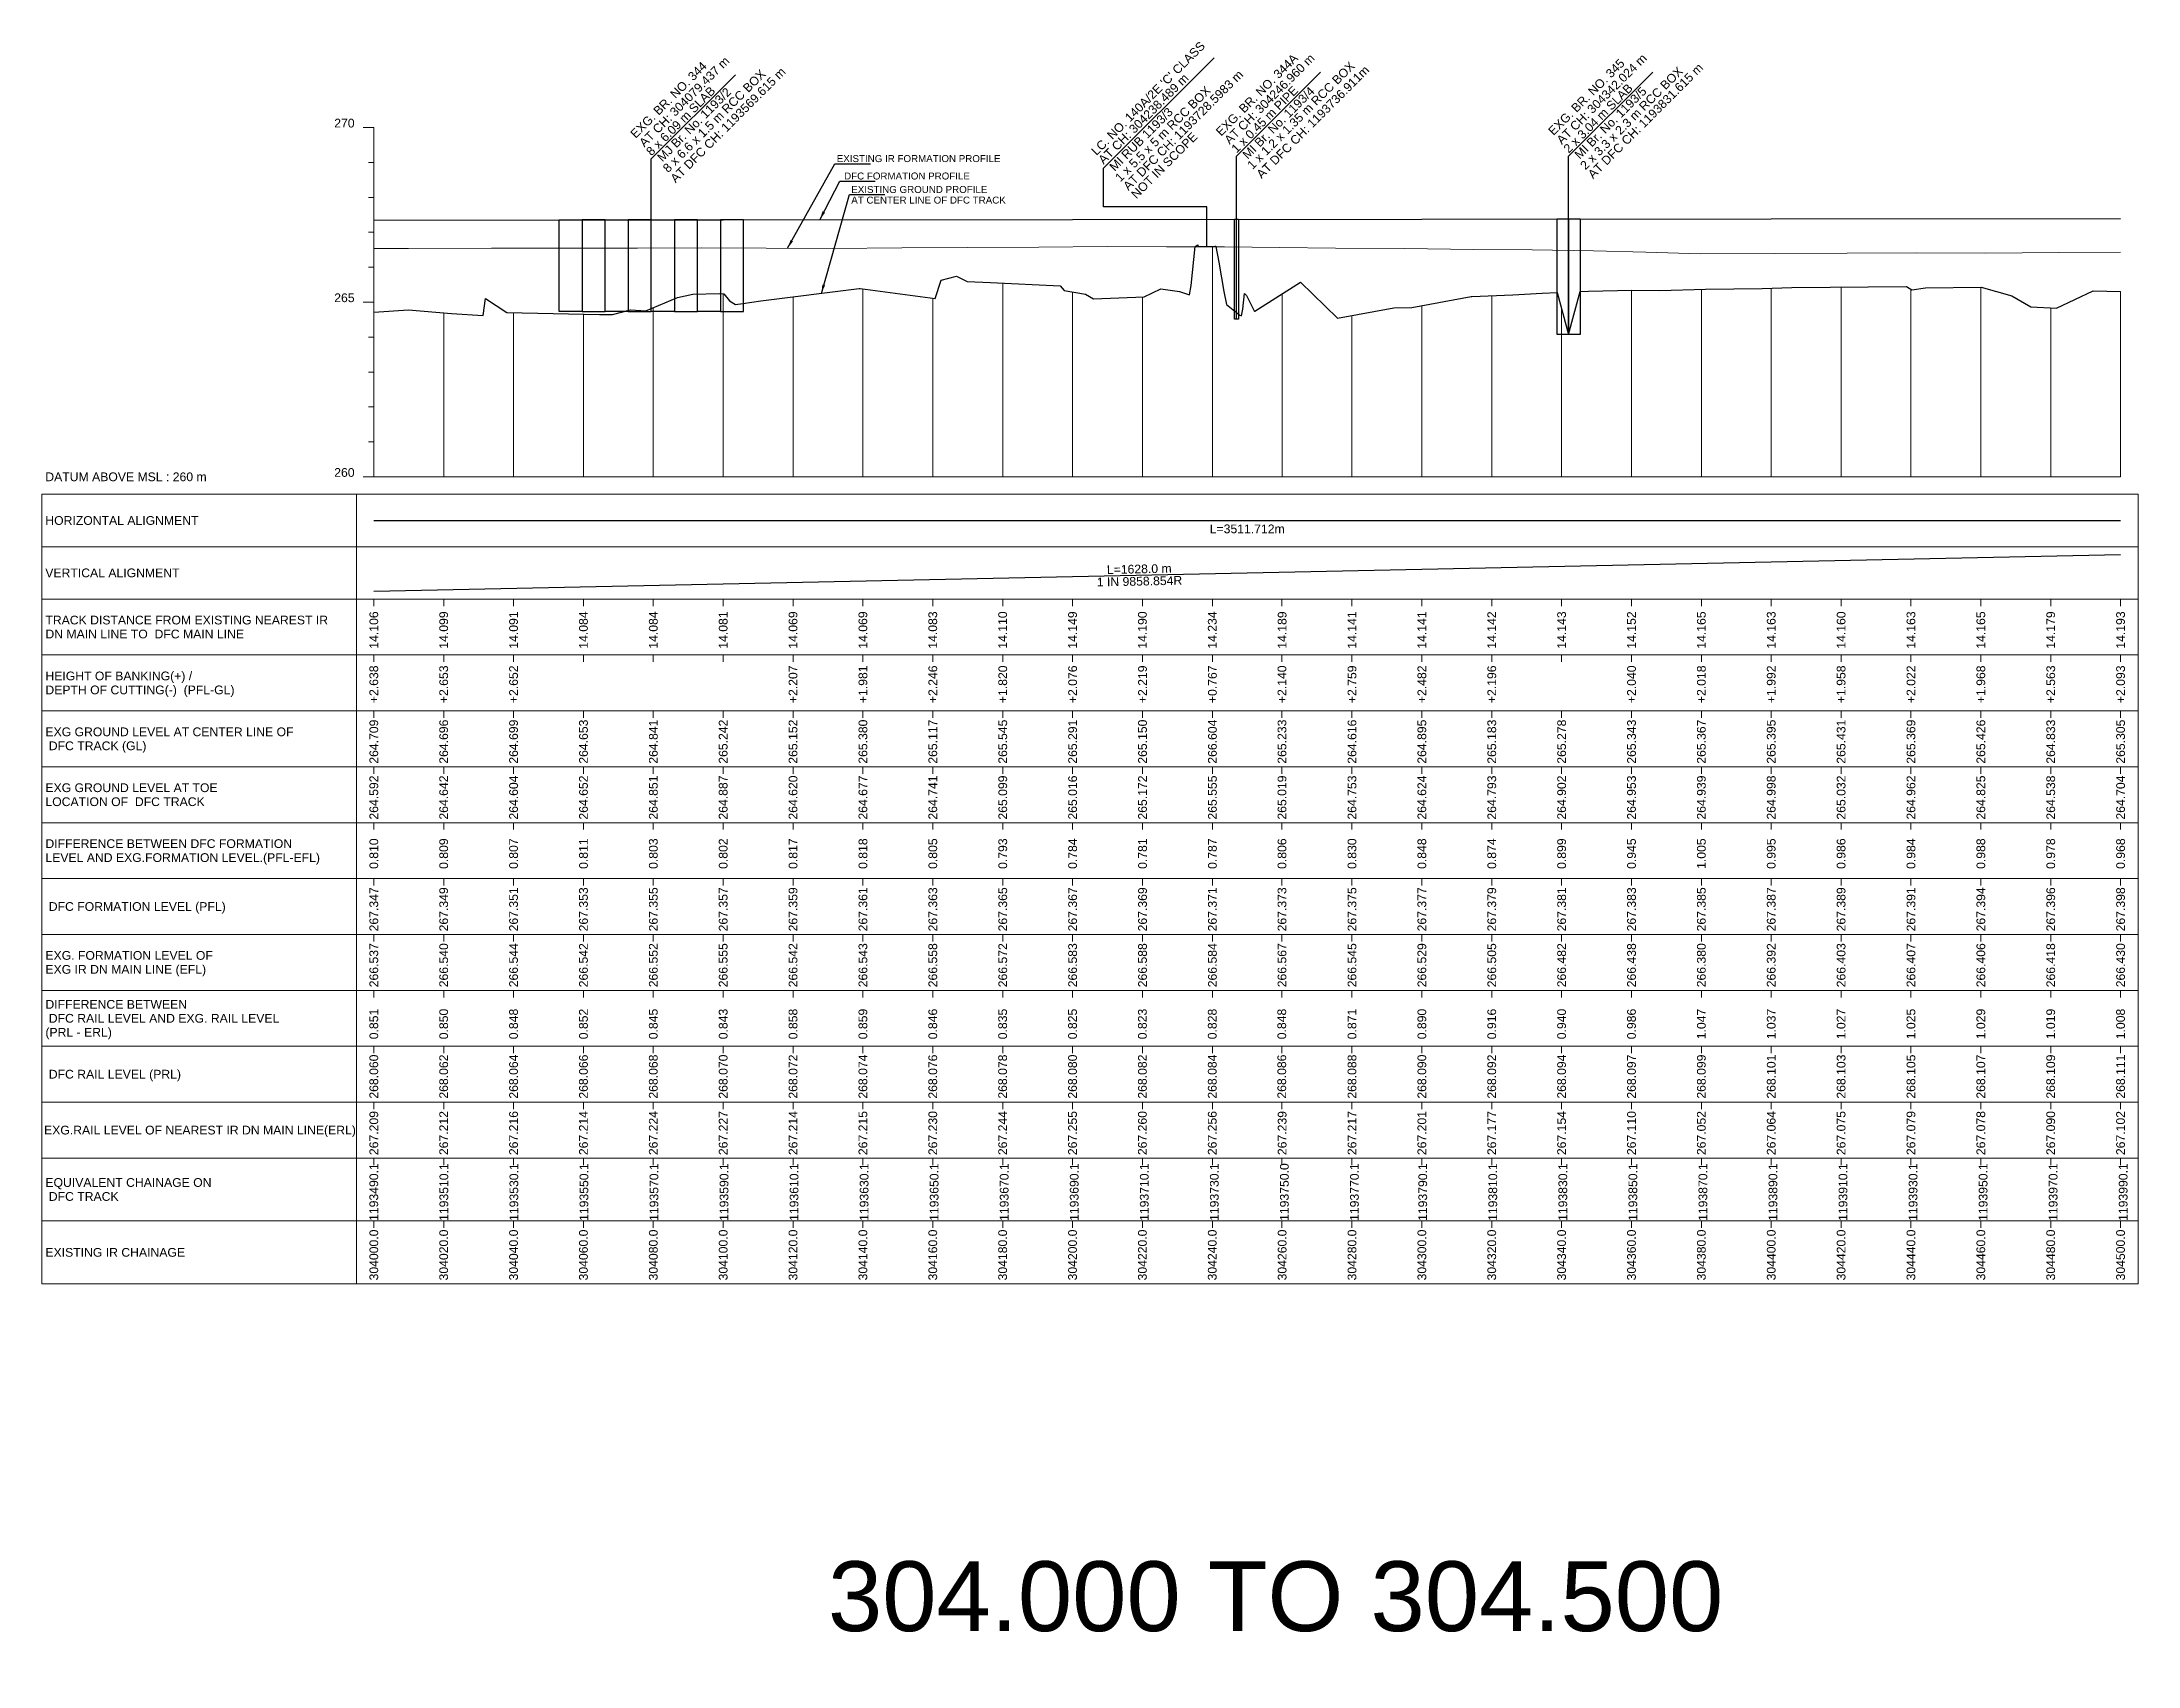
# Model space of a CAD drawing. Header units: metres. Extents: x 4905 to 19505, y -12340 to -11876.
# Drawn here: x 11905 to 12505, y -12340 to -11876 of the extents above; entities that cross this region are included whole.
import ezdxf
from ezdxf.enums import TextEntityAlignment as Align

# ---------------------------------------------------------------- set-up
doc = ezdxf.new("R2010")
doc.units = ezdxf.units.M
doc.header["$MEASUREMENT"] = 0
doc.layers.get('0').update_dxf_attribs({"lineweight": 0})
for name, color, linetype, lineweight in [('LS BRIDGE INDICATION', 10, 'Continuous', 30), ('LS CUT FILL', 10, 'Continuous', 0), ('LS DATUM', 7, 'Continuous', 0), ('LS DATUM X', 7, 'Continuous', 0), ('LS DATUM Y', 7, 'Continuous', 0), ('LS DIFF. EXG.RL & PRO. RL', 10, 'Continuous', 0), ('LS DIFF. PFL & EFL', 10, 'Continuous', 0), ('LS EXG GL', 7, 'Continuous', 0), ('LS EXG IR CH', 7, 'Continuous', 0), ('LS EXG RL', 7, 'Continuous', 0), ('LS EXG. FL', 7, 'Continuous', 0), ('LS EXG. GL', 7, 'Continuous', 0), ('LS EXG. GL AT PRO. TOE', 7, 'Continuous', 0), ('LS EXG. IR CH', 7, 'Continuous', 0), ('LS EXG. RL', 7, 'Continuous', 0), ('LS FRAME', 7, 'Continuous', 0), ('LS PFL-EFL', 10, 'Continuous', 0), ('LS PRL-ERL', 10, 'Continuous', 0), ('LS PRO FL', 10, 'Continuous', 0), ('LS PRO. CUT & FILL', 10, 'Continuous', 0), ('LS PRO. DFCC CH', 10, 'Continuous', 0), ('LS PRO. FL', 10, 'Continuous', 0), ('LS PRO. RL', 10, 'Continuous', 0), ('LS PROFILE EXG FL', 7, 'Continuous', 25), ('LS PROFILE EXG GL', 7, 'Continuous', 30), ('LS PROFILE PRO FL', 1, 'Continuous', 30), ('LS TICKS', 7, 'Continuous', 0), ('LS TRACK CENTER', 10, 'Continuous', 0), ("LS TRACK CENTER's", 10, 'Continuous', 0), ('Profile Grid', 7, 'Continuous', 0)]:
    doc.layers.add(name, color=color, linetype=linetype, lineweight=lineweight)
for name, color, linetype in [("LS BRIDGE'S", 7, 'Continuous'), ('LS HORIZONTAL ALIGNMENT', 10, 'Continuous'), ("LS LC'S", 7, 'Continuous'), ('LS VERTICAL ALIGNMENT', 10, 'Continuous'), ('ref text', 3, 'Continuous')]:
    doc.layers.add(name, color=color, linetype=linetype)
doc.styles.get("Standard").update_dxf_attribs({"font": 'arial.ttf'})
doc.styles.add('Style-Arial', font='arial.ttf')
doc.styles.add('StyleArial', font='arial.ttf')
doc.dimstyles.get("Standard").update_dxf_attribs({"dimtxt": 0.18, "dimasz": 0.18, "dimexe": 0.18, "dimexo": 0.0625, "dimgap": 0.09, "dimtad": 0, "dimtih": 1, "dimtoh": 1, "dimdec": 4, "dimzin": 0, "dimdsep": 46, "dimtxsty": 'Standard', "dimcen": 0.09, "dimadec": 0, "dimazin": 0, "dimtfac": 1, "dimtdec": 4, "dimtofl": 0, "dimtmove": 0, "dimatfit": 3, "dimfxl": 1, "dimtolj": 1, "dimtzin": 0, "dimarcsym": 0})

msp = doc.modelspace()

# ---------------------------------------------------------------- texts
at = {"layer": "LS BRIDGE'S"}
for s, p in [('AT CH: 304079.437 m', (12077.46, -11905.79)), ('EXG. BR. NO. 344A ', (12242.54, -11902.66)), ('AT CH: 304246.960 m', (12244.98, -11905)), ('AT CH: 304342.024 m', (12340.05, -11905)), ('EXG. BR. NO. 344', (12074.96, -11903.29)), ('EXG. BR. NO. 345', (12337.68, -11902.47)), ('8 x 6.09 m SLAB', (12079.46, -11908.29)), ('1 x 0.45 m PIPE ', (12246.98, -11907.5)), ('2 x 3.04 m SLAB', (12342.05, -11907.5))]:
    msp.add_text(s, height=2.5, rotation=45, dxfattribs=at).set_placement(p)
at = {"layer": "LS BRIDGE'S", "color": 10}
for s, p in [('8 x 6.6 x 1.5 m RCC BOX', (12084.24, -11913.1)), ('AT DFC CH: 1193569.615 m', (12086.4, -11916.02)), ('1 x 1.2 x 1.35 m RCC BOX', (12251.52, -11912.19)), ('AT DFC CH: 1193736.911m', (12254.16, -11914.83)), ('2 x 3.3 x 2.3 m RCC BOX', (12346.82, -11912.31)), ('AT DFC CH: 1193831.615 m', (12349.02, -11914.84)), (' MJ Br. No. 1193/2', (12081.94, -11910.7)), (' MI Br. No. 1193/4', (12249.46, -11909.91)), (' MI Br. No. 1193/5', (12344.52, -11909.91))]:
    msp.add_text(s, height=2.5, rotation=45, dxfattribs=at).set_placement(p)
at = {"layer": 'LS CUT FILL', "style": 'Style-Arial'}
for s, p in [('+2.638', (12000, -12054)), ('+2.653', (12020, -12054)), ('+2.652', (12040, -12054)), ('+2.207', (12120, -12054)), ('+1.981', (12140.01, -12054)), ('+2.246', (12160.01, -12054)), ('+1.820', (12180.03, -12054)), ('+2.076', (12200.03, -12054)), ('+2.219', (12220.04, -12054)), ('+0.767', (12240.04, -12054)), ('+2.140', (12259.96, -12054)), ('+2.759', (12280, -12054)), ('+2.482', (12300, -12054)), ('+2.196', (12320.01, -12054)), ('+2.040', (12360.01, -12054)), ('+2.018', (12380, -12054)), ('+1.992', (12400, -12054)), ('+1.958', (12420, -12054)), ('+2.022', (12440.01, -12054)), ('+1.968', (12460.01, -12054)), ('+2.563', (12480.01, -12054)), ('+2.093', (12500.01, -12054))]:
    msp.add_text(s, height=2.5, rotation=90, dxfattribs=at).set_placement(p, align=Align.MIDDLE_RIGHT)
at = {"layer": 'LS DATUM', "color": 7, "style": 'StyleArial'}
msp.add_text('DATUM ABOVE MSL : 260 m', height=2.5, rotation=0.00003, dxfattribs=at).set_placement((11905.97, -12000), align=Align.MIDDLE_LEFT)
at = {"layer": 'LS DATUM Y', "color": 7, "lineweight": 0, "style": 'Style-Arial'}
for s, p in [('270', (11994.5, -11900)), ('270', (11994.5, -11900)), ('265', (11994.5, -11950)), ('260', (11994.5, -12000))]:
    msp.add_text(s, height=2.5, dxfattribs=at).set_placement(p, align=Align.RIGHT)
at = {"layer": 'LS DIFF. EXG.RL & PRO. RL', "color": 10, "style": 'StyleArial'}
for s, p in [('DIFFERENCE BETWEEN ', (11906, -12151)), (' DFC RAIL LEVEL AND EXG. RAIL LEVEL ', (11906, -12155)), ('(PRL - ERL)', (11906, -12159))]:
    msp.add_text(s, height=2.5, rotation=0.00003, dxfattribs=at).set_placement(p, align=Align.MIDDLE_LEFT)
at = {"layer": 'LS DIFF. PFL & EFL', "color": 10, "style": 'StyleArial'}
for s, p in [('DIFFERENCE BETWEEN DFC FORMATION ', (11906, -12105)), ('LEVEL AND EXG.FORMATION LEVEL.(PFL-EFL)', (11906, -12109))]:
    msp.add_text(s, height=2.5, rotation=0.00003, dxfattribs=at).set_placement(p, align=Align.MIDDLE_LEFT)
at = {"layer": 'LS EXG GL', "style": 'Style-Arial'}
for s, p in [('264.709', (12000, -12069.5)), ('264.696', (12020, -12069.5)), ('264.699', (12040, -12069.5)), ('264.653', (12060.01, -12069.5)), ('264.841', (12080.01, -12069.5)), ('265.242', (12100, -12069.5)), ('265.152', (12120, -12069.5)), ('265.380', (12140.01, -12069.5)), ('265.117', (12160.01, -12069.5)), ('265.545', (12180.03, -12069.5)), ('265.291', (12200.03, -12069.5)), ('265.150', (12220.04, -12069.5)), ('266.604', (12240.04, -12069.5)), ('265.233', (12259.96, -12069.5)), ('264.616', (12280, -12069.5)), ('264.895', (12300, -12069.5)), ('265.183', (12320.01, -12069.5)), ('265.278', (12340.01, -12069.5)), ('265.343', (12360.01, -12069.5)), ('265.367', (12380, -12069.5)), ('265.395', (12400, -12069.5)), ('265.431', (12420, -12069.5)), ('265.369', (12440.01, -12069.5)), ('265.426', (12460.01, -12069.5)), ('264.833', (12480.01, -12069.5)), ('265.305', (12500.01, -12069.5))]:
    msp.add_text(s, height=2.5, rotation=90, dxfattribs=at).set_placement(p, align=Align.MIDDLE_RIGHT)
at = {"layer": 'LS EXG IR CH', "lineweight": 0, "style": 'Style-Arial'}
for s, p in [('304000.0', (12000, -12215.47)), ('304020.0', (12020, -12215.47)), ('304040.0', (12040, -12215.47)), ('304060.0', (12060, -12215.47)), ('304080.0', (12080, -12215.47)), ('304100.0', (12100, -12215.47)), ('304120.0', (12120, -12215.47)), ('304140.0', (12140, -12215.47)), ('304160.0', (12160, -12215.47)), ('304180.0', (12180, -12215.47)), ('304200.0', (12200, -12215.47)), ('304220.0', (12220, -12215.47)), ('304240.0', (12240, -12215.47)), ('304260.0', (12260, -12215.47)), ('304280.0', (12280, -12215.47)), ('304300.0', (12300, -12215.47)), ('304320.0', (12320, -12215.47)), ('304340.0', (12340, -12215.47)), ('304360.0', (12360, -12215.47)), ('304380.0', (12380, -12215.47)), ('304400.0', (12400, -12215.47)), ('304420.0', (12420, -12215.47)), ('304440.0', (12440, -12215.47)), ('304460.0', (12460, -12215.47)), ('304480.0', (12480, -12215.47)), ('304500.0', (12500, -12215.47))]:
    msp.add_text(s, height=2.5, rotation=90, dxfattribs=at).set_placement(p, align=Align.MIDDLE_RIGHT)
at = {"layer": 'LS EXG RL', "style": 'Style-Arial'}
for s, p in [('267.209', (12000, -12181.54)), ('267.212', (12020, -12181.54)), ('267.216', (12040, -12181.54)), ('267.214', (12060, -12181.54)), ('267.224', (12080, -12181.54)), ('267.227', (12100, -12181.54)), ('267.214', (12120, -12181.54)), ('267.215', (12140, -12181.54)), ('267.230', (12160, -12181.54)), ('267.244', (12180, -12181.54)), ('267.255', (12200, -12181.54)), ('267.260', (12220, -12181.54)), ('267.256', (12240, -12181.54)), ('267.239', (12260, -12181.54)), ('267.217', (12280, -12181.54)), ('267.201', (12300, -12181.54)), ('267.177', (12320, -12181.54)), ('267.154', (12340, -12181.54)), ('267.110', (12360, -12181.54)), ('267.052', (12380, -12181.54)), ('267.064', (12400, -12181.54)), ('267.075', (12420, -12181.54)), ('267.079', (12440, -12181.54)), ('267.078', (12460, -12181.54)), ('267.090', (12480, -12181.54)), ('267.102', (12500, -12181.54))]:
    msp.add_text(s, height=2.5, rotation=90, dxfattribs=at).set_placement(p, align=Align.MIDDLE_RIGHT)
at = {"layer": 'LS EXG. FL', "style": 'StyleArial'}
for s, p in [('EXG. FORMATION LEVEL OF', (11906, -12137)), ('EXG IR DN MAIN LINE (EFL)', (11906, -12141))]:
    msp.add_text(s, height=2.5, rotation=0.00003, dxfattribs=at).set_placement(p, align=Align.MIDDLE_LEFT)
at = {"layer": 'LS EXG. FL'}
for s, p in [('266.537', (12000, -12133.5)), ('266.540', (12020, -12133.5)), ('266.544', (12040, -12133.5)), ('266.542', (12060.01, -12133.5)), ('266.552', (12080.01, -12133.5)), ('266.555', (12100, -12133.5)), ('266.542', (12120, -12133.5)), ('266.543', (12140.01, -12133.5)), ('266.558', (12160.01, -12133.5)), ('266.572', (12180.03, -12133.5)), ('266.583', (12200.03, -12133.5)), ('266.588', (12220.04, -12133.5)), ('266.584', (12240.04, -12133.5)), ('266.567', (12259.96, -12133.5)), ('266.545', (12280, -12133.5)), ('266.529', (12300, -12133.5)), ('266.505', (12320.01, -12133.5)), ('266.482', (12340.01, -12133.5)), ('266.438', (12360.01, -12133.5)), ('266.380', (12380, -12133.5)), ('266.392', (12400, -12133.5)), ('266.403', (12420, -12133.5)), ('266.407', (12440.01, -12133.5)), ('266.406', (12460.01, -12133.5)), ('266.418', (12480.01, -12133.5)), ('266.430', (12500.01, -12133.5))]:
    msp.add_text(s, height=2.5, rotation=90, dxfattribs=at).set_placement(p, align=Align.MIDDLE_RIGHT)
at = {"layer": 'LS EXG. GL', "color": 7, "style": 'StyleArial'}
for s, p in [('EXG GROUND LEVEL AT CENTER LINE OF ', (11906, -12073)), (' DFC TRACK (GL)', (11906, -12077))]:
    msp.add_text(s, height=2.5, rotation=0.00003, dxfattribs=at).set_placement(p, align=Align.MIDDLE_LEFT)
at = {"layer": 'LS EXG. GL AT PRO. TOE', "color": 7, "style": 'StyleArial'}
for s, p in [('EXG GROUND LEVEL AT TOE', (11906, -12089)), ('LOCATION OF  DFC TRACK', (11906, -12093))]:
    msp.add_text(s, height=2.5, rotation=0.00003, dxfattribs=at).set_placement(p, align=Align.MIDDLE_LEFT)
at = {"layer": 'LS EXG. GL AT PRO. TOE'}
for s, p in [('264.592', (12000, -12085.5)), ('264.642', (12020, -12085.5)), ('264.604', (12040, -12085.5)), ('264.652', (12060.01, -12085.5)), ('264.851', (12080.01, -12085.5)), ('264.887', (12100, -12085.5)), ('264.620', (12120, -12085.5)), ('264.677', (12140.01, -12085.5)), ('264.741', (12160.01, -12085.5)), ('265.099', (12180.03, -12085.5)), ('265.016', (12200.03, -12085.5)), ('265.172', (12220.04, -12085.5)), ('265.555', (12240.04, -12085.5)), ('265.019', (12259.96, -12085.5)), ('264.753', (12280, -12085.5)), ('264.624', (12300, -12085.5)), ('264.793', (12320.01, -12085.5)), ('264.902', (12340.01, -12085.5)), ('264.953', (12360.01, -12085.5)), ('264.939', (12380, -12085.5)), ('264.998', (12400, -12085.5)), ('265.032', (12420, -12085.5)), ('264.962', (12440.01, -12085.5)), ('264.825', (12460.01, -12085.5)), ('264.538', (12480.01, -12085.5)), ('264.704', (12500.01, -12085.5))]:
    msp.add_text(s, height=2.5, rotation=90, dxfattribs=at).set_placement(p, align=Align.MIDDLE_RIGHT)
at = {"layer": 'LS EXG. IR CH', "style": 'StyleArial'}
msp.add_text('EXISTING IR CHAINAGE', height=2.5, rotation=0.00003, dxfattribs=at).set_placement((11906, -12222), align=Align.MIDDLE_LEFT)
at = {"layer": 'LS EXG. RL', "style": 'StyleArial'}
msp.add_text('EXG.RAIL LEVEL OF NEAREST IR DN MAIN LINE(ERL)', height=2.5, rotation=0.00003, dxfattribs=at).set_placement((11905.61, -12187), align=Align.MIDDLE_LEFT)
at = {"layer": 'LS HORIZONTAL ALIGNMENT', "style": 'StyleArial'}
msp.add_text('HORIZONTAL ALIGNMENT', height=2.5, rotation=0.00003, dxfattribs=at).set_placement((11905.97, -12012.5), align=Align.MIDDLE_LEFT)
at = {"layer": 'LS HORIZONTAL ALIGNMENT', "insert": (12250.01, -12014.92), "char_height": 2.5, "attachment_point": 5, "line_spacing_factor": 0.6, "style": 'Style-Arial'}
msp.add_mtext('{\\fArial|b0|i0|c0|p34;\\C1;L=3511.712m}', dxfattribs=at)
at = {"layer": "LS LC'S"}
for s, p in [("LC. NO. 140A/2E 'C' CLASS", (12206.89, -11908.18)), ('AT CH: 304238.489 m', (12208.89, -11910.68))]:
    msp.add_text(s, height=2.5, rotation=45, dxfattribs=at).set_placement(p)
at = {"layer": "LS LC'S", "color": 10}
for s, p in [('AT DFC CH: 1193728.5983 m', (12215.99, -11918.18)), ('1 x 5.5 x 5 m RCC BOX ', (12213.69, -11915.78)), (' MI RUB 1193/3', (12211.39, -11913.38))]:
    msp.add_text(s, height=2.5, rotation=45, dxfattribs=at).set_placement(p)
at = {"layer": "LS LC'S", "color": 5}
msp.add_text('NOT IN SCOPE', height=2.5, rotation=45, dxfattribs=at).set_placement((12218.29, -11920.58))
at = {"layer": 'LS PFL-EFL'}
for s, p in [('0.810', (12000, -12103.5)), ('0.809', (12020, -12103.5)), ('0.807', (12040, -12103.5)), ('0.811', (12060.01, -12103.5)), ('0.803', (12080.01, -12103.5)), ('0.802', (12100, -12103.5)), ('0.817', (12120, -12103.5)), ('0.818', (12140.01, -12103.5)), ('0.805', (12160.01, -12103.5)), ('0.793', (12180.03, -12103.5)), ('0.784', (12200.03, -12103.5)), ('0.781', (12220.04, -12103.5)), ('0.787', (12240.04, -12103.5)), ('0.806', (12259.96, -12103.5)), ('0.830', (12280, -12103.5)), ('0.848', (12300, -12103.5)), ('0.874', (12320.01, -12103.5)), ('0.899', (12340.01, -12103.5)), ('0.945', (12360.01, -12103.5)), ('1.005', (12380, -12103.5)), ('0.995', (12400, -12103.5)), ('0.986', (12420, -12103.5)), ('0.984', (12440.01, -12103.5)), ('0.988', (12460.01, -12103.5)), ('0.978', (12480.01, -12103.5)), ('0.968', (12500.01, -12103.5))]:
    msp.add_text(s, height=2.5, rotation=90, dxfattribs=at).set_placement(p, align=Align.MIDDLE_RIGHT)
at = {"layer": 'LS PRL-ERL'}
for s, p in [('0.851', (12001.25, -12161)), ('0.850', (12021.25, -12161)), ('0.848', (12041.25, -12161)), ('0.852', (12061.25, -12161)), ('0.845', (12081.25, -12161)), ('0.843', (12101.25, -12161)), ('0.858', (12121.25, -12161)), ('0.859', (12141.25, -12161)), ('0.846', (12161.25, -12161)), ('0.835', (12181.25, -12161)), ('0.825', (12201.25, -12161)), ('0.823', (12221.25, -12161)), ('0.828', (12241.25, -12161)), ('0.848', (12261.15, -12161)), ('0.871', (12281.25, -12161)), ('0.890', (12301.25, -12161)), ('0.916', (12321.25, -12161)), ('0.940', (12341.25, -12161)), ('0.986', (12361.25, -12161)), ('1.047', (12381.25, -12161)), ('1.037', (12401.25, -12161)), ('1.027', (12421.25, -12161)), ('1.025', (12441.25, -12161)), ('1.029', (12461.25, -12161)), ('1.019', (12481.25, -12161)), ('1.008', (12501.25, -12161))]:
    msp.add_text(s, height=2.5, rotation=90, dxfattribs=at).set_placement(p)
at = {"layer": 'LS PRO FL', "style": 'Style-Arial'}
for s, p in [('267.347', (12000, -12117.5)), ('267.349', (12020, -12117.5)), ('267.351', (12040, -12117.5)), ('267.353', (12060.01, -12117.5)), ('267.355', (12080.01, -12117.5)), ('267.357', (12100, -12117.5)), ('267.359', (12120, -12117.5)), ('267.361', (12140.01, -12117.5)), ('267.363', (12160.01, -12117.5)), ('267.365', (12180.03, -12117.5)), ('267.367', (12200.03, -12117.5)), ('267.369', (12220.04, -12117.5)), ('267.371', (12240.04, -12117.5)), ('267.373', (12259.96, -12117.5)), ('267.375', (12280, -12117.5)), ('267.377', (12300, -12117.5)), ('267.379', (12320.01, -12117.5)), ('267.381', (12340.01, -12117.5)), ('267.383', (12360.01, -12117.5)), ('267.385', (12380, -12117.5)), ('267.387', (12400, -12117.5)), ('267.389', (12420, -12117.5)), ('267.391', (12440.01, -12117.5)), ('267.394', (12460.01, -12117.5)), ('267.396', (12480.01, -12117.5)), ('267.398', (12500.01, -12117.5))]:
    msp.add_text(s, height=2.5, rotation=90, dxfattribs=at).set_placement(p, align=Align.MIDDLE_RIGHT)
at = {"layer": 'LS PRO. CUT & FILL', "color": 10, "style": 'StyleArial'}
for s, p in [('HEIGHT OF BANKING(+) /', (11906, -12057)), ('DEPTH OF CUTTING(-)  (PFL-GL)', (11906, -12061))]:
    msp.add_text(s, height=2.5, rotation=0.00003, dxfattribs=at).set_placement(p, align=Align.MIDDLE_LEFT)
at = {"layer": 'LS PRO. DFCC CH'}
for s, p in [('1193490.1', (12001.25, -12213)), ('1193510.1', (12021.3, -12213)), ('1193530.1', (12041.35, -12213)), ('1193550.1', (12061.4, -12213)), ('1193570.1', (12081.45, -12213)), ('1193590.1', (12101.5, -12213)), ('1193610.1', (12121.54, -12213)), ('1193630.1', (12141.59, -12213)), ('1193650.1', (12161.64, -12213)), ('1193670.1', (12181.69, -12213)), ('1193690.1', (12201.74, -12213)), ('1193710.1', (12221.79, -12213)), ('1193730.1', (12241.84, -12213)), ('1193750.0', (12261.89, -12213)), ('1193770.1', (12281.94, -12213)), ('1193790.1', (12301.5, -12213)), ('1193810.1', (12321.55, -12213)), ('1193830.1', (12341.6, -12213)), ('1193850.1', (12361.65, -12213)), ('1193870.1', (12381.7, -12213)), ('1193890.1', (12401.75, -12213)), ('1193910.1', (12421.8, -12213)), ('1193930.1', (12441.85, -12213)), ('1193950.1', (12461.9, -12213)), ('1193970.1', (12481.94, -12213)), ('1193990.1', (12501.99, -12213))]:
    msp.add_text(s, height=2.5, rotation=90, dxfattribs=at).set_placement(p)
at = {"layer": 'LS PRO. DFCC CH', "color": 10, "style": 'Style-Arial'}
for s, p in [('EQUIVALENT CHAINAGE ON ', (11906, -12202)), (' DFC TRACK', (11906, -12206))]:
    msp.add_text(s, height=2.5, rotation=0.00003, dxfattribs=at).set_placement(p, align=Align.MIDDLE_LEFT)
at = {"layer": 'LS PRO. FL', "color": 10, "style": 'StyleArial'}
msp.add_text(' DFC FORMATION LEVEL (PFL) ', height=2.5, rotation=0.00003, dxfattribs=at).set_placement((11906, -12123), align=Align.MIDDLE_LEFT)
at = {"layer": 'LS PRO. RL'}
for s, p in [('268.060', (12001.25, -12178)), ('268.062', (12021.25, -12178)), ('268.064', (12041.25, -12178)), ('268.066', (12061.25, -12178)), ('268.068', (12081.25, -12178)), ('268.070', (12101.25, -12178)), ('268.072', (12121.25, -12178)), ('268.074', (12141.25, -12178)), ('268.076', (12161.25, -12178)), ('268.078', (12181.25, -12178)), ('268.080', (12201.25, -12178)), ('268.082', (12221.25, -12178)), ('268.084', (12241.25, -12178)), ('268.086', (12261.15, -12178)), ('268.088', (12281.25, -12178)), ('268.090', (12301.25, -12178)), ('268.092', (12321.25, -12178)), ('268.094', (12341.25, -12178)), ('268.097', (12361.25, -12178)), ('268.099', (12381.25, -12178)), ('268.101', (12401.25, -12178)), ('268.103', (12421.25, -12178)), ('268.105', (12441.25, -12178)), ('268.107', (12461.25, -12178)), ('268.109', (12481.25, -12178)), ('268.111', (12501.25, -12178))]:
    msp.add_text(s, height=2.5, rotation=90, dxfattribs=at).set_placement(p)
at = {"layer": 'LS PRO. RL', "color": 10, "style": 'StyleArial'}
msp.add_text(' DFC RAIL LEVEL (PRL)', height=2.5, rotation=0.00003, dxfattribs=at).set_placement((11906, -12171), align=Align.MIDDLE_LEFT)
at = {"layer": 'LS PROFILE EXG FL', "color": 7, "linetype": 'Continuous', "lineweight": 0, "style": 'Style-Arial'}
msp.add_text('EXISTING IR FORMATION PROFILE', height=2, dxfattribs=at).set_placement((12132.52, -11909.91))
at = {"layer": 'LS PROFILE EXG GL', "color": 7, "lineweight": 0, "style": 'Style-Arial'}
for s, p in [('AT CENTER LINE OF DFC TRACK', (12136.67, -11921.79, 0)), ('EXISTING GROUND PROFILE ', (12136.67, -11918.75, 0))]:
    msp.add_text(s, height=2, dxfattribs=at).set_placement(p)
at = {"layer": 'LS PROFILE PRO FL', "style": 'Style-Arial'}
msp.add_text('  DFC FORMATION PROFILE', height=2, dxfattribs=at).set_placement((12133.07, -11914.89, 0))
at = {"layer": 'LS TRACK CENTER'}
for s, p in [('14.106 ', (12001.25, -12049.2)), ('14.106 ', (12001.25, -12049.2)), ('14.099 ', (12021.25, -12049.2)), ('14.099 ', (12021.25, -12049.2)), ('14.091 ', (12041.25, -12049.2)), ('14.091 ', (12041.25, -12049.2)), ('14.084 ', (12061.25, -12049.2)), ('14.084 ', (12061.25, -12049.2)), ('14.084 ', (12081.25, -12049.2)), ('14.084 ', (12081.25, -12049.2)), ('14.081 ', (12101.25, -12049.2)), ('14.081 ', (12101.25, -12049.2)), ('14.069 ', (12121.25, -12049.2)), ('14.069 ', (12121.25, -12049.2)), ('14.069 ', (12141.25, -12049.2)), ('14.069 ', (12141.25, -12049.2)), ('14.083 ', (12161.25, -12049.2)), ('14.083 ', (12161.25, -12049.2)), ('14.110 ', (12181.25, -12049.2)), ('14.110 ', (12181.25, -12049.2)), ('14.149 ', (12201.25, -12049.2)), ('14.149 ', (12201.25, -12049.2)), ('14.190 ', (12221.25, -12049.2)), ('14.190 ', (12221.25, -12049.2)), ('14.234 ', (12241.25, -12049.2)), ('14.234 ', (12241.25, -12049.2)), ('14.189 ', (12261.25, -12049.2)), ('14.189 ', (12261.25, -12049.2)), ('14.141 ', (12281.25, -12049.2)), ('14.141 ', (12281.25, -12049.2)), ('14.141 ', (12301.25, -12049.2)), ('14.141 ', (12301.25, -12049.2)), ('14.142 ', (12321.25, -12049.2)), ('14.142 ', (12321.25, -12049.2)), ('14.143 ', (12341.25, -12049.2)), ('14.143 ', (12341.25, -12049.2)), ('14.152 ', (12361.25, -12049.2)), ('14.152 ', (12361.25, -12049.2)), ('14.165 ', (12381.25, -12049.2)), ('14.165 ', (12381.25, -12049.2)), ('14.163 ', (12401.25, -12049.2)), ('14.163 ', (12401.25, -12049.2)), ('14.160 ', (12421.25, -12049.2)), ('14.160 ', (12421.25, -12049.2)), ('14.163 ', (12441.25, -12049.2)), ('14.163 ', (12441.25, -12049.2)), ('14.165 ', (12461.25, -12049.2)), ('14.165 ', (12461.25, -12049.2)), ('14.179 ', (12481.25, -12049.2)), ('14.179 ', (12481.25, -12049.2)), ('14.193 ', (12501.25, -12049.2)), ('14.193 ', (12501.25, -12049.2))]:
    msp.add_text(s, height=2.5, rotation=90, dxfattribs=at).set_placement(p)
at = {"layer": "LS TRACK CENTER's", "color": 10, "style": 'StyleArial'}
for s, p in [('TRACK DISTANCE FROM EXISTING NEAREST IR ', (11906, -12041)), ('DN MAIN LINE TO  DFC MAIN LINE', (11906, -12045))]:
    msp.add_text(s, height=2.5, rotation=0.00003, dxfattribs=at).set_placement(p, align=Align.MIDDLE_LEFT)
at = {"layer": 'LS VERTICAL ALIGNMENT', "style": 'StyleArial'}
msp.add_text('VERTICAL ALIGNMENT', height=2.5, rotation=0.00003, dxfattribs=at).set_placement((11905.97, -12027.5), align=Align.MIDDLE_LEFT)
at = {"layer": 'LS VERTICAL ALIGNMENT', "insert": (12219.14, -12028.15), "char_height": 2.5, "attachment_point": 5, "rotation": 1.203, "line_spacing_factor": 0.84, "style": 'Style-Arial'}
msp.add_mtext('L=1628.0 m\\P1 IN 9858.854R', dxfattribs=at)
at = {"layer": 'ref text', "color": 3, "insert": (12130, -12330.71), "char_height": 20, "width": 256.3165, "attachment_point": 7, "bg_fill": 3, "box_fill_scale": 1.5, "bg_fill_color": 256, "bg_fill_transparency": 0}
msp.add_mtext('304.000 TO 304.500', dxfattribs=at)

# ---------------------------------------------------------------- linework, layer by layer
msp.add_lwpolyline([(11905, -12005), (11995, -12005)])
at = {"layer": 'LS BRIDGE INDICATION'}
for points in [[(12053.04, -11926.48), (12059.64, -11926.47), (12059.64, -11952.68), (12053.04, -11952.68)], [(12059.64, -11952.68), (12066.24, -11952.68), (12066.24, -11926.46), (12059.64, -11926.47)], [(12066.24, -11926.46), (12072.84, -11926.46), (12072.84, -11952.68), (12066.24, -11952.68)], [(12072.84, -11952.68), (12079.44, -11952.68), (12079.44, -11926.45), (12072.84, -11926.46)], [(12079.44, -11926.45), (12086.04, -11926.44), (12086.04, -11952.68), (12079.44, -11952.68)], [(12086.04, -11952.68), (12092.64, -11952.68), (12092.64, -11926.44), (12086.04, -11926.44)], [(12092.64, -11926.44), (12099.24, -11926.43), (12099.24, -11952.68), (12092.64, -11952.68)], [(12099.24, -11952.68), (12105.84, -11952.68), (12105.84, -11926.42), (12099.24, -11926.43)], [(12246.36, -11926.28), (12247.56, -11926.28), (12247.56, -11954.87), (12246.36, -11954.87)], [(12338.72, -11926.19), (12342.02, -11926.18), (12342.02, -11959.22), (12338.72, -11959.22)], [(12342.02, -11926.18), (12345.32, -11926.18), (12345.32, -11959.22), (12342.02, -11959.22)]]:
    msp.add_lwpolyline(points, close=True, dxfattribs=at)
at = {"layer": "LS BRIDGE'S"}
for points in [[(12079.44, -11952.1), (12079.44, -11909), (12103.49, -11884.95)], [(12246.96, -11954.87), (12246.96, -11908.21), (12271.01, -11884.16)], [(12342.02, -11959.22), (12342.02, -11908.21), (12366.07, -11884.16)]]:
    msp.add_lwpolyline(points, dxfattribs=at)
at = {"layer": 'LS DATUM X', "color": 7, "linetype": 'Continuous', "lineweight": 0}
msp.add_line((12000, -12000), (12500.01, -12000), dxfattribs=at)
at = {"layer": 'LS DATUM Y', "color": 7, "linetype": 'Continuous', "lineweight": 0}
for p, q in [((11997, -11900), (12000, -11900)), ((11997, -11900), (12000, -11900)), ((12000, -12000), (12000, -11900)), ((11998.5, -11910), (12000, -11910)), ((11998.5, -11920), (12000, -11920)), ((11998.5, -11930), (12000, -11930)), ((11998.5, -11940), (12000, -11940)), ((11997, -11950), (12000, -11950)), ((11998.5, -11960), (12000, -11960)), ((11998.5, -11970), (12000, -11970)), ((11998.5, -11980), (12000, -11980)), ((11998.5, -11990), (12000, -11990)), ((11997, -12000), (12000, -12000))]:
    msp.add_line(p, q, dxfattribs=at)
at = {"layer": 'LS FRAME'}
for points in [[(11995, -12231), (11905, -12231), (11905, -12005)], [(11995, -12020), (11905, -12020)], [(11995, -12035), (11905, -12035)], [(11995, -12051), (11905, -12051)], [(11905, -12051), (11995, -12051)], [(11995, -12067), (11905, -12067)], [(11905, -12067), (11995, -12067)], [(11995, -12083), (11905, -12083)], [(11905, -12083), (11995, -12083)], [(11995, -12099), (11905, -12099)], [(11995, -12115), (11905, -12115)], [(11905, -12115), (11995, -12115)], [(11995, -12131), (11905, -12131)], [(11905, -12131), (11995, -12131)], [(11995, -12147), (11905, -12147)], [(11905, -12147), (11995, -12147)], [(11995, -12163), (11905, -12163)], [(11905, -12163), (11995, -12163)], [(11995, -12179), (11905, -12179)], [(11995, -12195), (11905, -12195)], [(11995, -12213), (11905, -12213)]]:
    msp.add_lwpolyline(points, dxfattribs=at)
at = {"layer": 'LS FRAME', "color": 7, "linetype": 'Continuous', "lineweight": 0, "flags": 128}
for points in [[(11995, -12020), (12505.01, -12020), (12505.01, -12005), (11995, -12005), (11995, -12020)], [(11995, -12035), (12505.01, -12035), (12505.01, -12020), (11995, -12020), (11995, -12035)], [(11995, -12051), (12505.01, -12051), (12505.01, -12035), (11995, -12035), (11995, -12051)], [(11995, -12067), (12505.01, -12067), (12505.01, -12051), (11995, -12051), (11995, -12067)], [(11995, -12083), (12505.01, -12083), (12505.01, -12067), (11995, -12067), (11995, -12083)], [(11995, -12099), (12505.01, -12099), (12505.01, -12083), (11995, -12083), (11995, -12099)], [(11995, -12115), (12505.01, -12115), (12505.01, -12099), (11995, -12099), (11995, -12115)], [(11995, -12131), (12505.01, -12131), (12505.01, -12115), (11995, -12115), (11995, -12131)], [(11995, -12147), (12505.01, -12147), (12505.01, -12131), (11995, -12131), (11995, -12147)], [(11995, -12163), (12505.01, -12163), (12505.01, -12147), (11995, -12147), (11995, -12163)], [(11995, -12179), (12505.01, -12179), (12505.01, -12163), (11995, -12163), (11995, -12179)], [(11995, -12195), (12505.01, -12195), (12505.01, -12179), (11995, -12179), (11995, -12195)], [(11995, -12213), (12505.01, -12213), (12505.01, -12195), (11995, -12195), (11995, -12213)], [(11995, -12231), (12505.01, -12231), (12505.01, -12213), (11995, -12213), (11995, -12231)]]:
    msp.add_lwpolyline(points, close=True, dxfattribs=at)
at = {"layer": 'LS HORIZONTAL ALIGNMENT', "flags": 128}
msp.add_lwpolyline([(12000, -12012.5), (12500.01, -12012.5)], dxfattribs=at)
at = {"layer": "LS LC'S"}
msp.add_lwpolyline([(12238.49, -11933.93), (12238.49, -11922.71), (12208.89, -11922.71), (12208.89, -11911.68), (12240.55, -11880.02)], dxfattribs=at)
at = {"layer": 'LS PROFILE EXG FL', "lineweight": 0}
msp.add_lwpolyline([(12000, -11934.63), (12009.91, -11934.64), (12033.7, -11934.55), (12057.98, -11934.59), (12075.49, -11934.51), (12093.86, -11934.42), (12112.32, -11934.53), (12131.21, -11934.65), (12151.13, -11934.48), (12170.06, -11934.35), (12190.39, -11934.22), (12209.88, -11934.12), (12226.91, -11934.13), (12243.49, -11934.16), (12259.37, -11934.33), (12275.32, -11934.52), (12294.94, -11934.65), (12314.86, -11934.9), (12331.54, -11935.07), (12349.09, -11935.3), (12364.1, -11935.74), (12379.78, -11936.21), (12401.03, -11936.08), (12421.75, -11935.96), (12441.71, -11935.93), (12461.34, -11935.95), (12482.37, -11935.81), (12500, -11935.7)], dxfattribs=at)
at = {"layer": 'LS PROFILE EXG GL', "flags": 128}
msp.add_lwpolyline([(12000, -11952.91), (12009.93, -11952.22), (12022.27, -11953.22), (12022.27, -11953.22), (12031.35, -11953.86), (12031.35, -11953.86), (12032, -11948.96), (12038.06, -11952.97), (12064.57, -11953.57), (12066.3, -11953.51), (12068.31, -11953.53), (12073.5, -11952.16), (12077.9, -11952.47), (12086.89, -11948.68), (12091.3, -11947.68), (12098.86, -11947.57), (12100.17, -11947.58), (12101.83, -11949.63), (12103.51, -11950.69), (12105.66, -11950.37), (12105.66, -11950.37), (12110.79, -11949.62), (12138.91, -11946.14), (12139.22, -11946.1), (12160.64, -11948.92), (12162.41, -11943.68), (12166.79, -11942.53), (12169.83, -11944.1), (12176.55, -11944.4), (12196.5, -11945.29), (12196.5, -11945.29), (12197.63, -11946.67), (12203.68, -11947.72), (12203.68, -11947.72), (12203.68, -11947.72), (12206.01, -11949.04), (12220.54, -11948.48), (12225.24, -11946.18), (12230.67, -11946.94), (12233.47, -11947.9), (12233.94, -11945.19), (12235.07, -11934.12), (12235.07, -11934.12), (12235.91, -11933.61), (12235.91, -11933.61), (12235.97, -11934.05), (12240.73, -11933.94), (12240.92, -11933.95), (12241.05, -11934.07), (12241.92, -11938.52), (12241.92, -11938.52), (12243.29, -11946.99), (12244.11, -11950.68), (12244.11, -11950.69), (12247.93, -11953.73), (12248.34, -11953.9), (12248.34, -11953.9), (12248.77, -11951.98), (12249.27, -11947.53), (12249.8, -11948.11), (12249.8, -11948.11), (12252.1, -11952.64), (12252.22, -11952.6), (12252.22, -11952.6), (12265.22, -11944.32), (12275.85, -11954.61), (12291.95, -11951.63), (12297.16, -11951.58), (12314.15, -11948.42), (12314.15, -11948.42), (12314.26, -11948.4), (12326.01, -11947.93), (12334.44, -11947.46), (12338.72, -11947.28), (12342.02, -11959.22), (12345.32, -11947), (12347.72, -11946.89), (12360.11, -11946.56), (12368.14, -11946.71), (12381.19, -11946.29), (12397.45, -11946.14), (12397.45, -11946.14), (12397.45, -11946.14), (12405.91, -11945.82), (12438.77, -11945.52), (12440.25, -11946.47), (12440.26, -11946.47), (12444.12, -11945.89), (12460.07, -11945.74), (12460.07, -11945.74), (12468.84, -11948.2), (12474.27, -11951.34), (12481.67, -11951.77), (12492.15, -11946.81), (12500.01, -11946.95), (12500.01, -11946.95), (12500.01, -11946.95)], dxfattribs=at)
at = {"layer": 'LS PROFILE PRO FL'}
msp.add_line((12000, -11926.53), (12500.01, -11926.02), dxfattribs=at)
at = {"layer": 'LS TICKS', "color": 7, "linetype": 'Continuous', "lineweight": 0, "flags": 128}
for points in [[(12000, -12037), (12000, -12035)], [(12020, -12037), (12020, -12035)], [(12040, -12037), (12040, -12035)], [(12060.01, -12037), (12060.01, -12035)], [(12080.01, -12037), (12080.01, -12035)], [(12100, -12037), (12100, -12035)], [(12120, -12037), (12120, -12035)], [(12140.01, -12037), (12140.01, -12035)], [(12160.01, -12037), (12160.01, -12035)], [(12180.03, -12037), (12180.03, -12035)], [(12200.03, -12037), (12200.03, -12035)], [(12220.04, -12037), (12220.04, -12035)], [(12240.04, -12037), (12240.04, -12035)], [(12259.96, -12037), (12259.96, -12035)], [(12280, -12037), (12280, -12035)], [(12300, -12037), (12300, -12035)], [(12320.01, -12037), (12320.01, -12035)], [(12340.01, -12037), (12340.01, -12035)], [(12360.01, -12037), (12360.01, -12035)], [(12380, -12037), (12380, -12035)], [(12400, -12037), (12400, -12035)], [(12420, -12037), (12420, -12035)], [(12440.01, -12037), (12440.01, -12035)], [(12460.01, -12037), (12460.01, -12035)], [(12480.01, -12037), (12480.01, -12035)], [(12500.01, -12037), (12500.01, -12035)], [(12000, -12053), (12000, -12051)], [(12020, -12053), (12020, -12051)], [(12040, -12053), (12040, -12051)], [(12060.01, -12053), (12060.01, -12051)], [(12080.01, -12053), (12080.01, -12051)], [(12100, -12053), (12100, -12051)], [(12120, -12053), (12120, -12051)], [(12140.01, -12053), (12140.01, -12051)], [(12160.01, -12053), (12160.01, -12051)], [(12180.03, -12053), (12180.03, -12051)], [(12200.03, -12053), (12200.03, -12051)], [(12220.04, -12053), (12220.04, -12051)], [(12240.04, -12053), (12240.04, -12051)], [(12259.96, -12053), (12259.96, -12051)], [(12280, -12053), (12280, -12051)], [(12300, -12053), (12300, -12051)], [(12320.01, -12053), (12320.01, -12051)], [(12340.01, -12053), (12340.01, -12051)], [(12360.01, -12053), (12360.01, -12051)], [(12380, -12053), (12380, -12051)], [(12400, -12053), (12400, -12051)], [(12420, -12053), (12420, -12051)], [(12440.01, -12053), (12440.01, -12051)], [(12460.01, -12053), (12460.01, -12051)], [(12480.01, -12053), (12480.01, -12051)], [(12500.01, -12053), (12500.01, -12051)], [(12000, -12069), (12000, -12067)], [(12020, -12069), (12020, -12067)], [(12040, -12069), (12040, -12067)], [(12060.01, -12069), (12060.01, -12067)], [(12080.01, -12069), (12080.01, -12067)], [(12100, -12069), (12100, -12067)], [(12120, -12069), (12120, -12067)], [(12140.01, -12069), (12140.01, -12067)], [(12160.01, -12069), (12160.01, -12067)], [(12180.03, -12069), (12180.03, -12067)], [(12200.03, -12069), (12200.03, -12067)], [(12220.04, -12069), (12220.04, -12067)], [(12240.04, -12069), (12240.04, -12067)], [(12259.96, -12069), (12259.96, -12067)], [(12280, -12069), (12280, -12067)], [(12300, -12069), (12300, -12067)], [(12320.01, -12069), (12320.01, -12067)], [(12340.01, -12069), (12340.01, -12067)], [(12360.01, -12069), (12360.01, -12067)], [(12380, -12069), (12380, -12067)], [(12400, -12069), (12400, -12067)], [(12420, -12069), (12420, -12067)], [(12440.01, -12069), (12440.01, -12067)], [(12460.01, -12069), (12460.01, -12067)], [(12480.01, -12069), (12480.01, -12067)], [(12500.01, -12069), (12500.01, -12067)], [(12000, -12085), (12000, -12083)], [(12020, -12085), (12020, -12083)], [(12040, -12085), (12040, -12083)], [(12060.01, -12085), (12060.01, -12083)], [(12080.01, -12085), (12080.01, -12083)], [(12100, -12085), (12100, -12083)], [(12120, -12085), (12120, -12083)], [(12140.01, -12085), (12140.01, -12083)], [(12160.01, -12085), (12160.01, -12083)], [(12180.03, -12085), (12180.03, -12083)], [(12200.03, -12085), (12200.03, -12083)], [(12220.04, -12085), (12220.04, -12083)], [(12240.04, -12085), (12240.04, -12083)], [(12259.96, -12085), (12259.96, -12083)], [(12280, -12085), (12280, -12083)], [(12300, -12085), (12300, -12083)], [(12320.01, -12085), (12320.01, -12083)], [(12340.01, -12085), (12340.01, -12083)], [(12360.01, -12085), (12360.01, -12083)], [(12380, -12085), (12380, -12083)], [(12400, -12085), (12400, -12083)], [(12420, -12085), (12420, -12083)], [(12440.01, -12085), (12440.01, -12083)], [(12460.01, -12085), (12460.01, -12083)], [(12480.01, -12085), (12480.01, -12083)], [(12500.01, -12085), (12500.01, -12083)], [(12000, -12101), (12000, -12099)], [(12020, -12101), (12020, -12099)], [(12040, -12101), (12040, -12099)], [(12060.01, -12101), (12060.01, -12099)], [(12080.01, -12101), (12080.01, -12099)], [(12100, -12101), (12100, -12099)], [(12120, -12101), (12120, -12099)], [(12140.01, -12101), (12140.01, -12099)], [(12160.01, -12101), (12160.01, -12099)], [(12180.03, -12101), (12180.03, -12099)], [(12200.03, -12101), (12200.03, -12099)], [(12220.04, -12101), (12220.04, -12099)], [(12240.04, -12101), (12240.04, -12099)], [(12259.96, -12101), (12259.96, -12099)], [(12280, -12101), (12280, -12099)], [(12300, -12101), (12300, -12099)], [(12320.01, -12101), (12320.01, -12099)], [(12340.01, -12101), (12340.01, -12099)], [(12360.01, -12101), (12360.01, -12099)], [(12380, -12101), (12380, -12099)], [(12400, -12101), (12400, -12099)], [(12420, -12101), (12420, -12099)], [(12440.01, -12101), (12440.01, -12099)], [(12460.01, -12101), (12460.01, -12099)], [(12480.01, -12101), (12480.01, -12099)], [(12500.01, -12101), (12500.01, -12099)], [(12000, -12117), (12000, -12115)], [(12020, -12117), (12020, -12115)], [(12040, -12117), (12040, -12115)], [(12060.01, -12117), (12060.01, -12115)], [(12080.01, -12117), (12080.01, -12115)], [(12100, -12117), (12100, -12115)], [(12120, -12117), (12120, -12115)], [(12140.01, -12117), (12140.01, -12115)], [(12160.01, -12117), (12160.01, -12115)], [(12180.03, -12117), (12180.03, -12115)], [(12200.03, -12117), (12200.03, -12115)], [(12220.04, -12117), (12220.04, -12115)], [(12240.04, -12117), (12240.04, -12115)], [(12259.96, -12117), (12259.96, -12115)], [(12280, -12117), (12280, -12115)], [(12300, -12117), (12300, -12115)], [(12320.01, -12117), (12320.01, -12115)], [(12340.01, -12117), (12340.01, -12115)], [(12360.01, -12117), (12360.01, -12115)], [(12380, -12117), (12380, -12115)], [(12400, -12117), (12400, -12115)], [(12420, -12117), (12420, -12115)], [(12440.01, -12117), (12440.01, -12115)], [(12460.01, -12117), (12460.01, -12115)], [(12480.01, -12117), (12480.01, -12115)], [(12500.01, -12117), (12500.01, -12115)], [(12000, -12133), (12000, -12131)], [(12020, -12133), (12020, -12131)], [(12040, -12133), (12040, -12131)], [(12060.01, -12133), (12060.01, -12131)], [(12080.01, -12133), (12080.01, -12131)], [(12100, -12133), (12100, -12131)], [(12120, -12133), (12120, -12131)], [(12140.01, -12133), (12140.01, -12131)], [(12160.01, -12133), (12160.01, -12131)], [(12180.03, -12133), (12180.03, -12131)], [(12200.03, -12133), (12200.03, -12131)], [(12220.04, -12133), (12220.04, -12131)], [(12240.04, -12133), (12240.04, -12131)], [(12259.96, -12133), (12259.96, -12131)], [(12280, -12133), (12280, -12131)], [(12300, -12133), (12300, -12131)], [(12320.01, -12133), (12320.01, -12131)], [(12340.01, -12133), (12340.01, -12131)], [(12360.01, -12133), (12360.01, -12131)], [(12380, -12133), (12380, -12131)], [(12400, -12133), (12400, -12131)], [(12420, -12133), (12420, -12131)], [(12440.01, -12133), (12440.01, -12131)], [(12460.01, -12133), (12460.01, -12131)], [(12480.01, -12133), (12480.01, -12131)], [(12500.01, -12133), (12500.01, -12131)], [(12000, -12149), (12000, -12147)], [(12020, -12149), (12020, -12147)], [(12040, -12149), (12040, -12147)], [(12060.01, -12149), (12060.01, -12147)], [(12080.01, -12149), (12080.01, -12147)], [(12100, -12149), (12100, -12147)], [(12120, -12149), (12120, -12147)], [(12140.01, -12149), (12140.01, -12147)], [(12160.01, -12149), (12160.01, -12147)], [(12180.03, -12149), (12180.03, -12147)], [(12200.03, -12149), (12200.03, -12147)], [(12220.04, -12149), (12220.04, -12147)], [(12240.04, -12149), (12240.04, -12147)], [(12259.96, -12149), (12259.96, -12147)], [(12280, -12149), (12280, -12147)], [(12300, -12149), (12300, -12147)], [(12320.01, -12149), (12320.01, -12147)], [(12340.01, -12149), (12340.01, -12147)], [(12360.01, -12149), (12360.01, -12147)], [(12380, -12149), (12380, -12147)], [(12400, -12149), (12400, -12147)], [(12420, -12149), (12420, -12147)], [(12440.01, -12149), (12440.01, -12147)], [(12460.01, -12149), (12460.01, -12147)], [(12480.01, -12149), (12480.01, -12147)], [(12500.01, -12149), (12500.01, -12147)], [(12000, -12165), (12000, -12163)], [(12020, -12165), (12020, -12163)], [(12040, -12165), (12040, -12163)], [(12060.01, -12165), (12060.01, -12163)], [(12080.01, -12165), (12080.01, -12163)], [(12100, -12165), (12100, -12163)], [(12120, -12165), (12120, -12163)], [(12140.01, -12165), (12140.01, -12163)], [(12160.01, -12165), (12160.01, -12163)], [(12180.03, -12165), (12180.03, -12163)], [(12200.03, -12165), (12200.03, -12163)], [(12220.04, -12165), (12220.04, -12163)], [(12240.04, -12165), (12240.04, -12163)], [(12259.96, -12165), (12259.96, -12163)], [(12280, -12165), (12280, -12163)], [(12300, -12165), (12300, -12163)], [(12320.01, -12165), (12320.01, -12163)], [(12340.01, -12165), (12340.01, -12163)], [(12360.01, -12165), (12360.01, -12163)], [(12380, -12165), (12380, -12163)], [(12400, -12165), (12400, -12163)], [(12420, -12165), (12420, -12163)], [(12440.01, -12165), (12440.01, -12163)], [(12460.01, -12165), (12460.01, -12163)], [(12480.01, -12165), (12480.01, -12163)], [(12500.01, -12165), (12500.01, -12163)], [(12000, -12181), (12000, -12179)], [(12020, -12181), (12020, -12179)], [(12040, -12181), (12040, -12179)], [(12060.01, -12181), (12060.01, -12179)], [(12080.01, -12181), (12080.01, -12179)], [(12100, -12181), (12100, -12179)], [(12120, -12181), (12120, -12179)], [(12140.01, -12181), (12140.01, -12179)], [(12160.01, -12181), (12160.01, -12179)], [(12180.03, -12181), (12180.03, -12179)], [(12200.03, -12181), (12200.03, -12179)], [(12220.04, -12181), (12220.04, -12179)], [(12240.04, -12181), (12240.04, -12179)], [(12259.96, -12181), (12259.96, -12179)], [(12280, -12181), (12280, -12179)], [(12300, -12181), (12300, -12179)], [(12320.01, -12181), (12320.01, -12179)], [(12340.01, -12181), (12340.01, -12179)], [(12360.01, -12181), (12360.01, -12179)], [(12380, -12181), (12380, -12179)], [(12400, -12181), (12400, -12179)], [(12420, -12181), (12420, -12179)], [(12440.01, -12181), (12440.01, -12179)], [(12460.01, -12181), (12460.01, -12179)], [(12480.01, -12181), (12480.01, -12179)], [(12500.01, -12181), (12500.01, -12179)], [(12000, -12197), (12000, -12195)], [(12020, -12197), (12020, -12195)], [(12040, -12197), (12040, -12195)], [(12060.01, -12197), (12060.01, -12195)], [(12080.01, -12197), (12080.01, -12195)], [(12100, -12197), (12100, -12195)], [(12120, -12197), (12120, -12195)], [(12140.01, -12197), (12140.01, -12195)], [(12160.01, -12197), (12160.01, -12195)], [(12180.03, -12197), (12180.03, -12195)], [(12200.03, -12197), (12200.03, -12195)], [(12220.04, -12197), (12220.04, -12195)], [(12240.04, -12197), (12240.04, -12195)], [(12259.96, -12197), (12259.96, -12195)], [(12280, -12197), (12280, -12195)], [(12300, -12197), (12300, -12195)], [(12320.01, -12197), (12320.01, -12195)], [(12340.01, -12197), (12340.01, -12195)], [(12360.01, -12197), (12360.01, -12195)], [(12380, -12197), (12380, -12195)], [(12400, -12197), (12400, -12195)], [(12420, -12197), (12420, -12195)], [(12440.01, -12197), (12440.01, -12195)], [(12460.01, -12197), (12460.01, -12195)], [(12480.01, -12197), (12480.01, -12195)], [(12500.01, -12197), (12500.01, -12195)], [(12000, -12215), (12000, -12213)], [(12020, -12215), (12020, -12213)], [(12040, -12215), (12040, -12213)], [(12060.01, -12215), (12060.01, -12213)], [(12080.01, -12215), (12080.01, -12213)], [(12100, -12215), (12100, -12213)], [(12120, -12215), (12120, -12213)], [(12140.01, -12215), (12140.01, -12213)], [(12160.01, -12215), (12160.01, -12213)], [(12180.03, -12215), (12180.03, -12213)], [(12200.03, -12215), (12200.03, -12213)], [(12220.04, -12215), (12220.04, -12213)], [(12240.04, -12215), (12240.04, -12213)], [(12259.96, -12215), (12259.96, -12213)], [(12280, -12215), (12280, -12213)], [(12300, -12215), (12300, -12213)], [(12320.01, -12215), (12320.01, -12213)], [(12340.01, -12215), (12340.01, -12213)], [(12360.01, -12215), (12360.01, -12213)], [(12380, -12215), (12380, -12213)], [(12400, -12215), (12400, -12213)], [(12420, -12215), (12420, -12213)], [(12440.01, -12215), (12440.01, -12213)], [(12460.01, -12215), (12460.01, -12213)], [(12480.01, -12215), (12480.01, -12213)], [(12500.01, -12215), (12500.01, -12213)]]:
    msp.add_lwpolyline(points, dxfattribs=at)
at = {"layer": 'LS VERTICAL ALIGNMENT', "flags": 128}
msp.add_lwpolyline([(12000, -12032.75), (12500.01, -12022.25)], dxfattribs=at)
at = {"layer": 'Profile Grid', "flags": 128}
for points in [[(12240.03, -12000), (12240.03, -11933.96)], [(12140.01, -12000), (12140.01, -11946.2)], [(12180.03, -12000), (12180.03, -11944.55)], [(12400, -12000), (12400, -11946.05)], [(12420, -12000), (12420, -11945.69)], [(12460.01, -12000), (12460.01, -11945.74)], [(12080, -12000), (12080, -11951.59)], [(12100, -12000), (12100, -11947.58)], [(12120, -12000), (12120, -11948.48)], [(12160.01, -12000), (12160.01, -11948.83)], [(12200.03, -12000), (12200.03, -11947.09)], [(12220.03, -12000), (12220.03, -11948.5)], [(12259.97, -12000), (12259.97, -11947.67)], [(12300, -12000), (12300, -11951.05)], [(12320.01, -12000), (12320.01, -11948.17)], [(12340.01, -12000), (12340.01, -11951.92)], [(12360.01, -12000), (12360.01, -11946.57)], [(12380, -12000), (12380, -11946.33)], [(12440.01, -12000), (12440.01, -11946.31)], [(12480.01, -12000), (12480.01, -11951.67)], [(12500.01, -12000), (12500.01, -11946.95)], [(12000, -12000), (12000, -11952.91)], [(12020, -12000), (12020, -11953.04)], [(12040, -12000), (12040, -11953.01)], [(12060, -12000), (12060, -11953.47)], [(12280, -12000), (12280, -11953.84)]]:
    msp.add_lwpolyline(points, dxfattribs=at)

msp.set_redraw_order([(e.dxf.handle, doc.entitydb.next_handle()) for e in msp.query("TEXT MTEXT ATTDEF DIMENSION ARC_DIMENSION")])  # texts and dimensions are drawn at this point

# ---------------------------------------------------------------- leaders
at = {"layer": 'LS PROFILE EXG FL', "color": 7, "lineweight": -3}
msp.add_leader([(12118.44, -11934.57), (12132.01, -11910.37), (12142.15, -11910.37)], dimstyle='Standard', override={"dimasz": 2.5, "dimexe": 0.25, "dimexo": 0.25, "dimgap": 0.25, "dimtad": 0, "dimtih": 0, "dimtoh": 0, "dimzin": 11, "dimadec": 4, "dimazin": 3, "dimatfit": 1, "dimfrac": 2, "dimtolj": 0, "dimtzin": 11}, dxfattribs=at)
at = {"layer": 'LS PROFILE EXG GL', "color": 7, "lineweight": -3}
msp.add_leader([(12128.11, -11947.48, 0), (12136.16, -11919.2, 0), (12146.3, -11919.2, 0)], dimstyle='Standard', override={"dimasz": 2.5, "dimexe": 0.25, "dimexo": 0.25, "dimgap": 0.25, "dimtad": 0, "dimtih": 0, "dimtoh": 0, "dimzin": 11, "dimadec": 4, "dimazin": 3, "dimatfit": 1, "dimfrac": 2, "dimtolj": 0, "dimtzin": 11}, dxfattribs=at)
at = {"layer": 'LS PROFILE PRO FL', "lineweight": -3}
msp.add_leader([(12127.67, -11926.4, 0), (12133.35, -11915.35, 0), (12143.49, -11915.35, 0)], dimstyle='Standard', override={"dimasz": 2.5, "dimexe": 0.25, "dimexo": 0.25, "dimgap": 0.25, "dimtad": 0, "dimtih": 0, "dimtoh": 0, "dimzin": 11, "dimadec": 4, "dimazin": 3, "dimatfit": 1, "dimfrac": 2, "dimtolj": 0, "dimtzin": 11}, dxfattribs=at)

doc.saveas('drawing.dxf')
